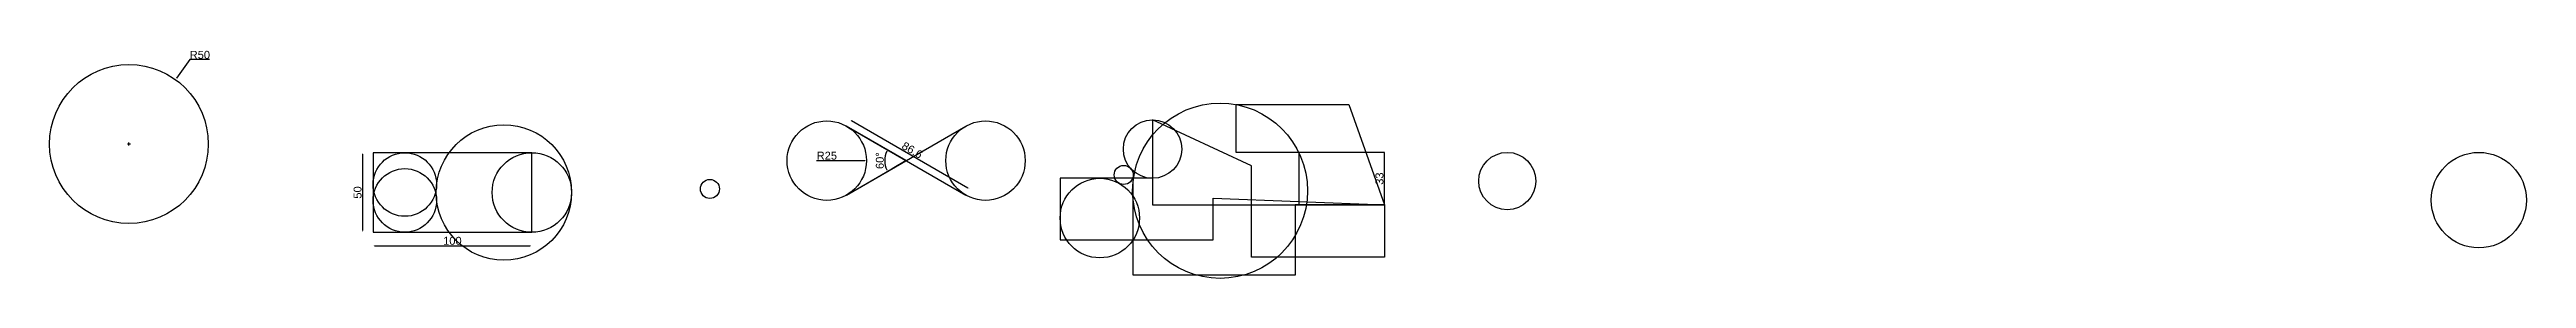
# Model space of a CAD drawing. Header units: inches. Extents: x 158 to 3269, y 262 to 1673.
# Drawn here: x 1709 to 3269, y 338 to 482 of the extents above; entities that cross this region are included whole.
import ezdxf

# ---------------------------------------------------------------- set-up
doc = ezdxf.new("R2010")
doc.units = ezdxf.units.IN
doc.header["$MEASUREMENT"] = 0
doc.styles.get("Standard").update_dxf_attribs({"font": 'arial.ttf'})
doc.dimstyles.new('Personal', dxfattribs={"dimtxt": 5, "dimasz": 1, "dimexe": 0.18, "dimexo": 0.0625, "dimgap": 0.5, "dimtad": 1, "dimtoh": 1, "dimdec": 1, "dimdsep": 46, "dimtxsty": 'Standard', "dimcen": 1, "dimse1": 1, "dimse2": 1, "dimclrt": 2, "dimadec": 0, "dimazin": 0, "dimtfac": 1, "dimtdec": 1, "dimtofl": 0, "dimtmove": 0, "dimatfit": 3, "dimfxl": 1, "dimtfillclr": 2, "dimtolj": 1, "dimtzin": 0, "dimarcsym": 0})

msp = doc.modelspace()

# ---------------------------------------------------------------- blocks, each defined once
blk = doc.blocks.new('*D99')
at = {"color": 0, "lineweight": -2, "transparency": 16777216}
for p, q in [((1797.1, 475.4), (1788.7, 463.7)), ((1809.5, 475.4), (1797.1, 475.4)), ((1757.8, 422.4), (1759.8, 422.4)), ((1758.8, 421.4), (1758.8, 423.4))]:
    blk.add_line(p, q, dxfattribs=at)
at = {"color": 0, "transparency": 16777216}
blk.add_solid([(1788.5, 463.8), (1788.8, 463.6), (1788.1, 462.9)], dxfattribs=at)
at = {"layer": 'Defpoints', "color": 0, "transparency": 16777216}
for p in [(1788.1, 462.9), (1758.8, 422.4)]:
    blk.add_point(p, dxfattribs=at)
at = {"color": 2, "transparency": 16777216, "insert": (1803.5, 478.4), "char_height": 5, "attachment_point": 5}
blk.add_mtext('\\A1;R50', dxfattribs=at)
blk = doc.blocks.new('*D100')
at = {"color": 0, "lineweight": -2, "transparency": 16777216}
blk.add_line((1906, 415.9), (1906, 367.9), dxfattribs=at)
at = {"color": 0, "transparency": 16777216}
for points in [[(1905.8, 415.9), (1906.1, 415.9), (1906, 416.9)], [(1905.8, 367.9), (1906.1, 367.9), (1906, 366.9)]]:
    blk.add_solid(points, dxfattribs=at)
at = {"layer": 'Defpoints', "color": 0, "transparency": 16777216}
for p in [(1912.6, 416.9), (1906, 366.9), (1912.6, 366.9)]:
    blk.add_point(p, dxfattribs=at)
at = {"color": 2, "transparency": 16777216, "insert": (1902.9, 391.9), "char_height": 5, "attachment_point": 5, "rotation": 90}
blk.add_mtext('\\A1;50', dxfattribs=at)
blk = doc.blocks.new('*D101')
at = {"color": 0, "lineweight": -2, "transparency": 16777216}
blk.add_line((1913.6, 358.4), (2011.6, 358.4), dxfattribs=at)
at = {"color": 0, "transparency": 16777216}
for points in [[(1913.6, 358.6), (1913.6, 358.3), (1912.6, 358.4)], [(2011.6, 358.6), (2011.6, 358.3), (2012.6, 358.4)]]:
    blk.add_solid(points, dxfattribs=at)
at = {"layer": 'Defpoints', "color": 0, "transparency": 16777216}
for p in [(1912.6, 366.9), (2012.6, 366.9), (2012.6, 358.4)]:
    blk.add_point(p, dxfattribs=at)
at = {"color": 2, "transparency": 16777216, "insert": (1962.6, 361.5), "char_height": 5, "attachment_point": 5}
blk.add_mtext('\\A1;100', dxfattribs=at)
blk = doc.blocks.new('*D102')
at = {"color": 0, "lineweight": -2, "transparency": 16777216}
blk.add_arc((2248.5, 411.9), 13.5, 154.2472, 205.7528, dxfattribs=at)
at = {"color": 0, "transparency": 16777216}
for points in [[(2236.2, 417.8), (2236.5, 417.7), (2236.8, 418.7)], [(2236.5, 406.1), (2236.2, 406), (2236.8, 405.2)]]:
    blk.add_solid(points, dxfattribs=at)
at = {"layer": 'Defpoints', "color": 0, "transparency": 16777216}
for p in [(2210.8, 433.7), (2235.2, 414.2), (2248.5, 411.9), (2210.8, 390.2), (2286.1, 390.2)]:
    blk.add_point(p, dxfattribs=at)
at = {"color": 2, "transparency": 16777216, "insert": (2231.9, 411.9), "char_height": 5, "attachment_point": 5, "rotation": 90}
blk.add_mtext('\\A1;60°', dxfattribs=at)
blk = doc.blocks.new('*D103')
at = {"color": 0, "lineweight": -2, "transparency": 16777216}
blk.add_line((2214.1, 437.1), (2287.4, 394.8), dxfattribs=at)
at = {"color": 0, "transparency": 16777216}
for points in [[(2214.2, 437.2), (2214.1, 436.9), (2213.3, 437.6)], [(2287.5, 394.9), (2287.3, 394.6), (2288.3, 394.3)]]:
    blk.add_solid(points, dxfattribs=at)
at = {"layer": 'Defpoints', "color": 0, "transparency": 16777216}
for p in [(2211, 433.6), (2286, 390.3), (2288.3, 394.3)]:
    blk.add_point(p, dxfattribs=at)
at = {"color": 2, "transparency": 16777216, "insert": (2252.3, 418.5), "char_height": 5, "attachment_point": 5, "rotation": 330}
blk.add_mtext('\\A1;86.6', dxfattribs=at)
blk = doc.blocks.new('*D104')
at = {"color": 0, "lineweight": -2, "transparency": 16777216}
blk.add_line((2549.7, 416.1), (2549.7, 385.1), dxfattribs=at)
at = {"color": 0, "transparency": 16777216}
for points in [[(2549.6, 416.1), (2549.9, 416.1), (2549.7, 417.1)], [(2549.6, 385.1), (2549.9, 385.1), (2549.7, 384.1)]]:
    blk.add_solid(points, dxfattribs=at)
at = {"layer": 'Defpoints', "color": 0, "transparency": 16777216}
for p in [(2495.8, 417.1), (2495.8, 384.1), (2549.7, 384.1)]:
    blk.add_point(p, dxfattribs=at)
at = {"color": 2, "transparency": 16777216, "insert": (2546.7, 400.6), "char_height": 5, "attachment_point": 5, "rotation": 90}
blk.add_mtext('\\A1;33', dxfattribs=at)
blk = doc.blocks.new('*D105')
at = {"color": 0, "lineweight": -2, "transparency": 16777216}
blk.add_line((2192, 411.9), (2222.5, 411.9), dxfattribs=at)
at = {"color": 0, "transparency": 16777216}
blk.add_solid([(2222.5, 412.1), (2222.5, 411.7), (2223.5, 411.9)], dxfattribs=at)
at = {"layer": 'Defpoints', "color": 0, "transparency": 16777216}
for p in [(2198.5, 411.9), (2223.5, 411.9)]:
    blk.add_point(p, dxfattribs=at)
at = {"color": 2, "transparency": 16777216, "insert": (2198.5, 415), "char_height": 5, "attachment_point": 5}
blk.add_mtext('\\A1;R25', dxfattribs=at)

# ---------------------------------------------------------------- dimensions: what is measured, and where the dimension line sits
for center, mpoint, picture, middle in [((1758.79, 422.37), (1788.07, 462.89), '*D99', (1803.54, 475.36)), ((2198.46, 411.91), (2223.46, 411.91), '*D105', (2198.46, 411.91))]:
    dim = msp.add_radius_dim(center=center, mpoint=mpoint, dimstyle='Personal')
    dim.commit()
    dim.dimension.update_dxf_attribs({"geometry": picture, "text_midpoint": middle, "dimtype": 164})
for p1, p2, distance, picture, middle in [((2210.96, 433.56), (2285.96, 390.26), 4.62, '*D103', (2252.29, 418.55)), ((1912.63, 416.91), (1912.63, 366.91), -6.67, '*D100', (1902.91, 391.91)), ((2495.78, 417.08), (2495.78, 384.11), 53.96, '*D104', (2546.69, 400.6)), ((1912.63, 366.91), (2012.63, 366.91), -8.46, '*D101', (1962.63, 361.5))]:
    dim = msp.add_aligned_dim(p1=p1, p2=p2, distance=distance, dimstyle='Personal')
    dim.commit()
    dim.dimension.update_dxf_attribs({"geometry": picture, "text_midpoint": middle})
dim = msp.add_angular_dim_2l(base=(2235.17, 414.25), line1=((2210.79, 390.16), (2248.46, 411.91)), line2=((2210.79, 433.66), (2286.13, 390.16)), dimstyle='Personal')
dim.commit()
dim.dimension.update_dxf_attribs({"geometry": '*D102', "text_midpoint": (2231.91, 411.91)})

# ---------------------------------------------------------------- linework, layer by layer
for p, q in [((2403.68, 437.58), (2403.68, 384.11)), ((2466.12, 408.62), (2403.68, 437.58)), ((2403.68, 437.58), (2403.68, 400.82)), ((2456.31, 417.08), (2456.31, 447.16)), ((2456.31, 447.16), (2527.44, 447.16)), ((2527.44, 447.16), (2549.74, 384.11)), ((2210.79, 390.16), (2286.13, 433.66)), ((2248.46, 411.91), (2210.79, 433.66)), ((2210.79, 433.66), (2286.13, 390.16)), ((1912.63, 416.91), (1912.63, 366.91)), ((2012.63, 416.91), (1912.63, 416.91)), ((2012.63, 366.91), (2012.63, 416.91)), ((2210.79, 390.16), (2248.46, 411.91)), ((2248.46, 411.91), (2239.61, 406.8)), ((2495.78, 417.08), (2456.31, 417.08)), ((2466.12, 351.13), (2466.12, 408.62)), ((2549.74, 417.08), (2495.78, 417.08)), ((2495.78, 417.08), (2495.78, 384.11)), ((2549.74, 384.11), (2549.74, 417.08)), ((2403.68, 400.82), (2345.48, 400.82)), ((2345.48, 400.82), (2345.48, 362.05)), ((2391.42, 339.99), (2391.42, 398.59)), ((2403.68, 384.11), (2549.74, 384.11)), ((2441.82, 362.05), (2441.82, 388.34)), ((2441.82, 388.34), (2549.74, 384.11)), ((2549.74, 384.11), (2493.55, 384.11)), ((2493.55, 384.11), (2493.55, 339.99)), ((2549.74, 384.11), (2549.74, 351.13)), ((1912.63, 366.91), (2012.63, 366.91)), ((2345.48, 362.05), (2441.82, 362.05)), ((2549.74, 351.13), (2466.12, 351.13)), ((2493.55, 339.99), (2391.42, 339.99))]:
    msp.add_line(p, q)
for centre, radius in [((1758.79, 422.37), 50), ((2403.68, 419.2), 18.38), ((2446.23, 393), 55.09), ((1995.03, 391.91), 42.6), ((2198.46, 411.91), 25), ((2298.46, 411.91), 25), ((1932.63, 396.91), 20), ((1932.63, 386.91), 20), ((2012.63, 391.91), 25), ((2385.53, 402.92), 6), ((2627.2, 399.08), 18), ((3239.3, 387.08), 30), ((2124.83, 394.13), 6), ((2370.48, 375.82), 25)]:
    msp.add_circle(centre, radius)

msp.set_redraw_order([(e.dxf.handle, doc.entitydb.next_handle()) for e in msp.query("TEXT MTEXT ATTDEF DIMENSION ARC_DIMENSION")])  # texts and dimensions are drawn at this point

doc.saveas('drawing.dxf')
